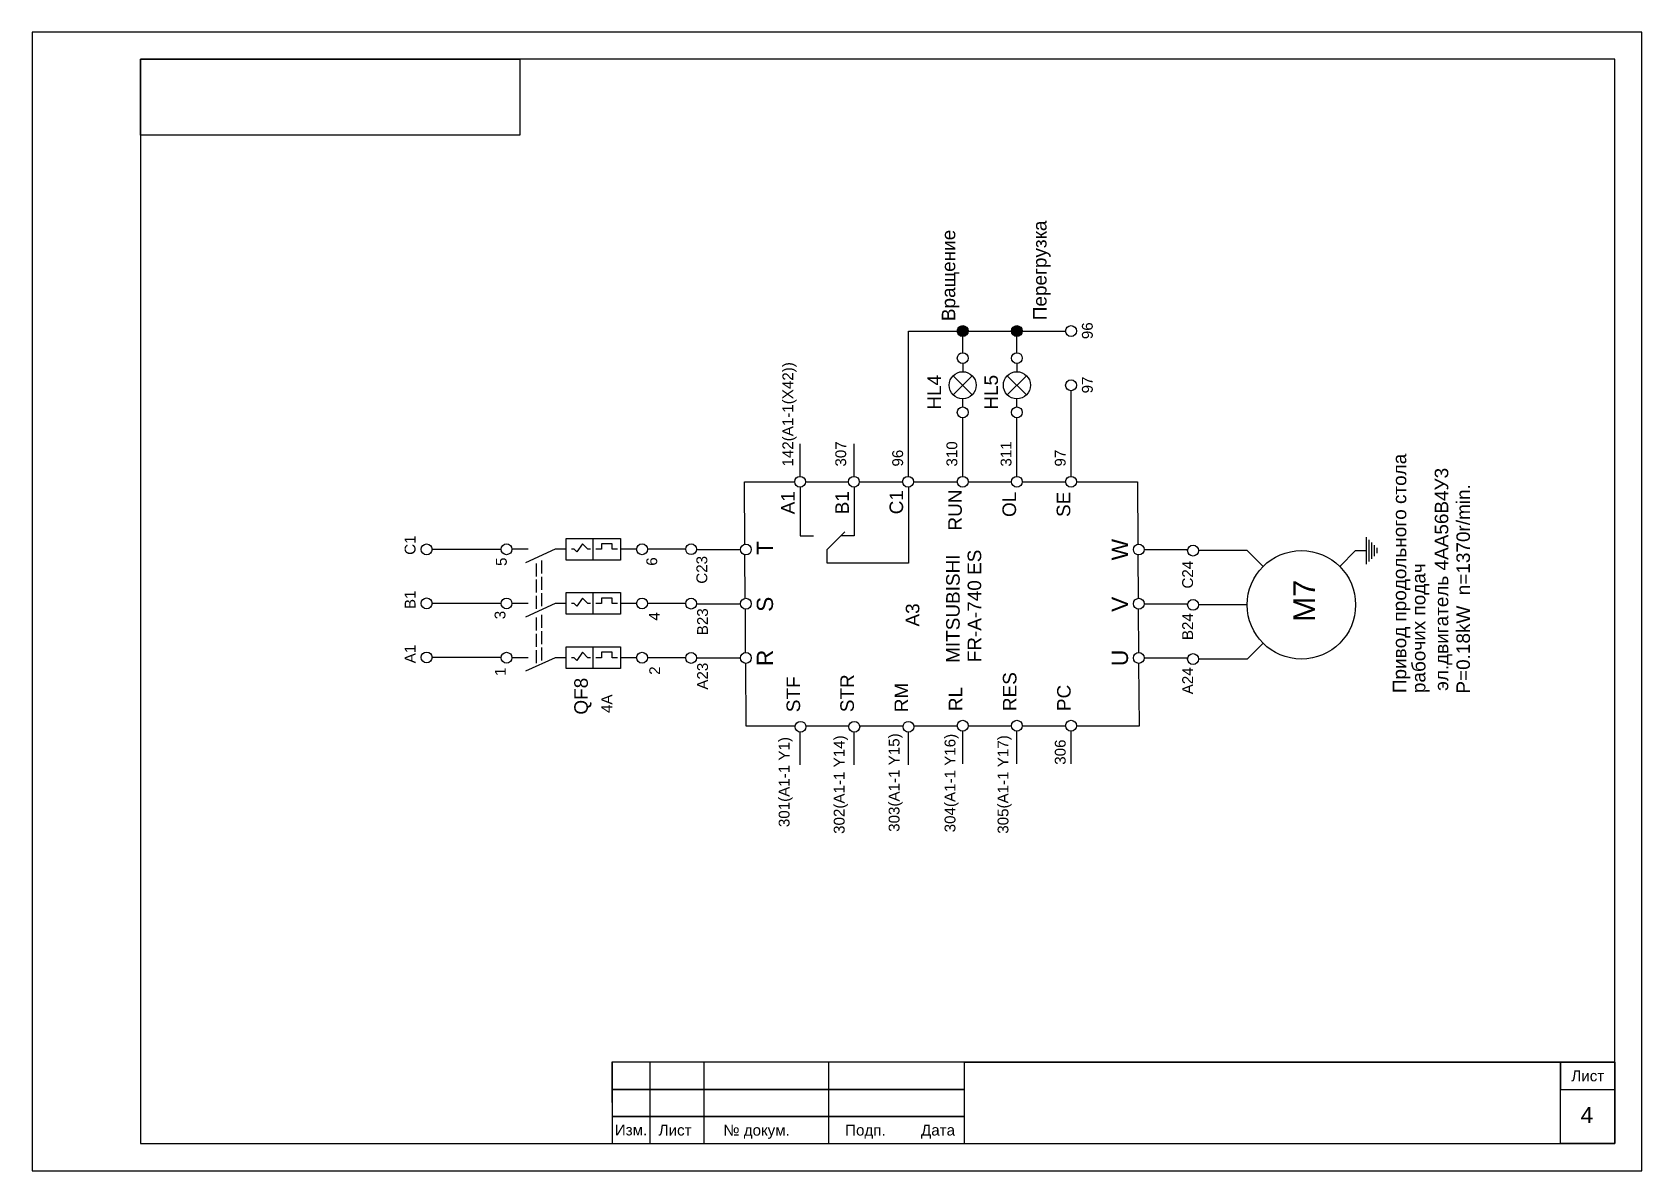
# Model space of a CAD drawing. Header units: millimetres. Extents: x 2144 to 8705, y -937 to 1906.
# Drawn here: x 6657 to 6954, y 719.3 to 929.3 of the extents above; entities that cross this region are included whole.
import ezdxf

# ---------------------------------------------------------------- set-up
doc = ezdxf.new("R2010")
doc.units = ezdxf.units.MM
doc.linetypes.add('ACAD_ISO02W100', pattern=[15, 12, -3])
for name, color, linetype, lineweight in [('Маркировка', 7, 'Continuous', 25), ('Оформление', 7, 'Continuous', 30), ('Элементы', 7, 'Continuous', 30)]:
    doc.layers.add(name, color=color, linetype=linetype, lineweight=lineweight)
doc.styles.get("Standard").update_dxf_attribs({"font": 'arial.ttf'})

msp = doc.modelspace()

# ---------------------------------------------------------------- texts
at = {"layer": 'Маркировка'}
for s, height, p in [('Перегрузка', 2.5, (6844.12, 876.19)), ('Вращение', 2.5, (6827.28, 876.02)), ('96', 2, (6852.65, 872.69)), ('142(A1-1(X42))', 2, (6797.39, 849.19)), ('HL4', 2.5, (6824.65, 859.69)), ('HL5', 2.5, (6835.15, 859.69)), ('97', 2, (6852.65, 862.69)), ('307', 2, (6807.15, 849.19)), ('310', 2, (6827.65, 849.19)), ('311', 2, (6837.65, 849.19)), ('96', 2, (6817.65, 849.19)), ('97', 2, (6847.65, 849.19)), ('Привод продольного стола', 2.5, (6910.5, 807.41)), ('эл.двигатель 4AA56B4У3', 2.5, (6918.25, 807.82)), ('P=0.18kW  n=1370r/min.', 2.5, (6922.25, 807.32)), ('С1', 2, (6727.69, 832.91)), ('5', 2, (6744.53, 830.86)), ('6', 2, (6772.28, 830.9)), ('C23', 2, (6781.52, 827.58)), ('MITSUBISHI', 2.5, (6828.1, 812.99)), ('FR-A-740 ES', 2.5, (6832.06, 813.1)), ('С24', 2, (6871.15, 826.69)), ('рабочих подач', 2.5, (6914.03, 807.41)), ('В1', 2, (6727.69, 822.91)), ('M7', 4, (6893.68, 820.53)), ('B23', 2, (6781.65, 818.08)), ('A3', 2.5, (6820.65, 819.69)), ('3', 2, (6744.28, 821.03)), ('4', 2, (6772.74, 820.78)), ('В24', 2, (6871.15, 817.19)), ('А1', 2, (6727.69, 812.91)), ('1', 2, (6744.34, 810.57)), ('2', 2, (6772.82, 810.78)), ('A23', 2, (6781.65, 808.04)), ('А24', 2, (6871.15, 807.19)), ('QF8', 2.5, (6759.48, 803.44)), ('4A', 2, (6763.98, 803.74)), ('301(A1-1 Y1)', 2, (6796.7, 782.69)), ('302(A1-1 Y14)', 2, (6806.86, 781.44)), ('303(A1-1 Y15)', 2, (6816.99, 781.82)), ('304(A1-1 Y16)', 2, (6827.31, 781.73)), ('305(A1-1 Y17)', 2, (6837.09, 781.47)), ('306', 2, (6847.65, 794.19))]:
    msp.add_text(s, height=height, rotation=90, dxfattribs=at).set_placement(p)
at = {"layer": 'Оформление'}
for s, height, p in [('Лист', 2, (6940.96, 735.81)), ('4', 3, (6942.66, 728.1)), ('Изм.', 2, (6764.46, 725.83)), ('Лист', 2, (6772.55, 725.81)), ('№ докум.', 2, (6784.48, 725.8)), ('Подп.', 2, (6806.96, 725.81)), ('Дата', 2, (6820.96, 725.81))]:
    msp.add_text(s, height=height, dxfattribs=at).set_placement(p)
at = {"layer": 'Элементы'}
for s, height, p in [('A1', 2.5, (6797.65, 840.39)), ('B1', 2.5, (6807.65, 840.39)), ('C1', 2.5, (6817.65, 840.39)), ('RUN', 2.5, (6828.49, 837.39)), ('OL', 2.5, (6838.49, 839.89)), ('SE', 2.5, (6848.49, 839.89)), ('T', 3, (6793.65, 832.89)), ('W', 3, (6859.15, 831.89)), ('S', 3, (6793.65, 822.39)), ('V', 3, (6859.15, 822.39)), ('R', 3, (6793.65, 812.39)), ('U', 3, (6859.15, 812.39)), ('RES', 2.5, (6838.57, 804.09)), ('STF', 2.5, (6798.65, 803.89)), ('STR', 2.5, (6808.57, 803.89)), ('RM', 2.5, (6818.57, 803.89)), ('RL', 2.5, (6828.57, 804.09)), ('PC', 2.5, (6848.57, 804.09))]:
    msp.add_text(s, height=height, rotation=90, dxfattribs=at).set_placement(p)

# ---------------------------------------------------------------- hatches: boundary and pattern name
at = {"layer": 'Элементы'}
h = msp.add_hatch(color=256, dxfattribs=at)
h.dxf.hatch_style = 1
h.paths.add_polyline_path([(6828.65, 875.19, 1), (6828.65, 873.19, 1)])
h = msp.add_hatch(color=256, dxfattribs=at)
h.dxf.hatch_style = 1
h.paths.add_polyline_path([(6838.65, 875.19, 1), (6838.65, 873.19, 1)])

# ---------------------------------------------------------------- linework, layer by layer
at = {"layer": 'Оформление'}
for p, q in [((6948.96, 924.31), (6676.96, 924.31)), ((6676.96, 924.31), (6676.96, 724.31)), ((6948.96, 724.31), (6948.96, 924.31)), ((6676.96, 724.31), (6948.96, 724.31)), ((6763.96, 724.31), (6948.96, 724.31)), ((6763.96, 724.31), (6948.96, 724.31)), ((6763.96, 724.31), (6948.96, 724.31))]:
    msp.add_line(p, q, dxfattribs=at)
at = {"layer": 'Оформление', "lineweight": 35}
msp.add_line((6828.96, 739.31), (6948.96, 739.31), dxfattribs=at)
at = {"layer": 'Оформление'}
for points in [[(6953.96, 929.31), (6656.96, 929.31), (6656.96, 719.31), (6953.96, 719.31)], [(6763.96, 724.31), (6780.96, 724.31), (6780.93, 739.31), (6763.93, 739.31)], [(6763.96, 734.31), (6828.96, 734.31), (6828.96, 739.31), (6763.96, 739.31)], [(6763.96, 724.31), (6770.96, 724.31), (6770.96, 739.31), (6763.96, 739.31)], [(6763.96, 724.31), (6803.96, 724.31), (6803.96, 739.31), (6763.96, 739.31)], [(6948.96, 724.31), (6938.96, 724.31), (6938.96, 739.31), (6948.96, 739.31)], [(6948.96, 739.31), (6938.96, 739.31), (6938.96, 734.31), (6948.96, 734.31)], [(6763.96, 729.31), (6828.96, 729.31), (6828.96, 734.31), (6763.96, 734.31)], [(6763.96, 724.31), (6828.96, 724.31), (6828.96, 729.31), (6763.96, 729.31)]]:
    msp.add_lwpolyline(points, close=True, dxfattribs=at)
at = {"layer": 'Элементы'}
for p, q in [((6818.63, 853.39), (6818.63, 874.19)), ((6818.63, 874.19), (6828.65, 874.19)), ((6828.65, 870.19), (6828.65, 874.19)), ((6828.65, 874.19), (6847.65, 874.19)), ((6838.65, 870.19), (6838.65, 874.19)), ((6828.65, 868.19), (6828.65, 866.69)), ((6838.65, 868.19), (6838.65, 866.69)), ((6830.42, 862.42), (6826.88, 865.95)), ((6826.88, 862.42), (6830.42, 865.95)), ((6840.42, 862.42), (6836.88, 865.95)), ((6836.88, 862.42), (6840.42, 865.95)), ((6828.65, 860.19), (6828.65, 861.69)), ((6838.65, 860.19), (6838.65, 861.69)), ((6848.65, 847.39), (6848.65, 863.19)), ((6828.65, 847.39), (6828.65, 858.19)), ((6838.65, 847.39), (6838.65, 858.19)), ((6798.65, 847.39), (6798.65, 853.39)), ((6808.63, 847.39), (6808.63, 853.39)), ((6818.63, 847.39), (6818.63, 853.39)), ((6798.65, 845.39), (6798.65, 836.39)), ((6808.65, 845.39), (6808.65, 836.39)), ((6818.65, 845.39), (6818.65, 831.39)), ((6758.48, 834.94), (6757.48, 833.44)), ((6759.48, 833.94), (6758.48, 834.94)), ((6760.48, 831.94), (6760.48, 835.94)), ((6763.98, 834.94), (6761.98, 834.94)), ((6761.98, 834.94), (6761.98, 833.94)), ((6763.98, 833.94), (6763.98, 834.94)), ((6798.65, 836.39), (6801.15, 836.39)), ((6803.65, 833.89), (6806.9, 837.14)), ((6808.65, 836.39), (6806.15, 836.39)), ((6903.15, 831.19), (6903.15, 836.19)), ((6903.65, 831.69), (6903.65, 835.69)), ((6904.15, 832.19), (6904.15, 835.19)), ((6904.65, 832.69), (6904.65, 834.69)), ((6743.48, 833.9), (6730.73, 833.92)), ((6748.48, 833.94), (6745.48, 833.94)), ((6753.48, 833.94), (6747.98, 831.44)), ((6755.48, 833.94), (6753.48, 833.94)), ((6756.98, 833.94), (6756.48, 833.94)), ((6757.48, 833.44), (6756.98, 833.94)), ((6759.98, 833.94), (6759.48, 833.94)), ((6761.98, 833.94), (6760.98, 833.94)), ((6764.98, 833.94), (6763.98, 833.94)), ((6768.48, 833.94), (6765.48, 833.94)), ((6777.54, 833.95), (6770.48, 833.95)), ((6779.65, 833.89), (6787.65, 833.89)), ((6803.65, 831.39), (6803.65, 833.89)), ((6862.15, 833.89), (6870.15, 833.89)), ((6881.15, 833.69), (6872.15, 833.69)), ((6884.08, 830.76), (6881.15, 833.69)), ((6898.22, 830.76), (6901.15, 833.69)), ((6901.15, 833.69), (6903.15, 833.69)), ((6905.15, 833.19), (6905.15, 834.19)), ((6818.65, 831.39), (6803.65, 831.39)), ((6760.48, 821.94), (6760.48, 825.94)), ((6743.48, 823.94), (6730.73, 823.96)), ((6748.48, 823.94), (6745.48, 823.94)), ((6753.48, 823.94), (6747.98, 821.44)), ((6755.48, 823.94), (6753.48, 823.94)), ((6756.98, 823.94), (6756.48, 823.94)), ((6757.48, 823.44), (6756.98, 823.94)), ((6758.48, 824.94), (6757.48, 823.44)), ((6759.48, 823.94), (6758.48, 824.94)), ((6759.98, 823.94), (6759.48, 823.94)), ((6761.98, 823.94), (6760.98, 823.94)), ((6763.98, 824.94), (6761.98, 824.94)), ((6761.98, 824.94), (6761.98, 823.94)), ((6763.98, 823.94), (6763.98, 824.94)), ((6764.98, 823.94), (6763.98, 823.94)), ((6768.48, 823.94), (6765.48, 823.94)), ((6777.54, 823.91), (6770.48, 823.91)), ((6779.65, 823.89), (6787.65, 823.89)), ((6862.15, 823.89), (6870.15, 823.89)), ((6881.15, 823.69), (6872.15, 823.69)), ((6743.48, 813.97), (6730.73, 813.99)), ((6748.48, 813.94), (6745.48, 813.94)), ((6753.48, 813.94), (6747.98, 811.44)), ((6755.48, 813.94), (6753.48, 813.94)), ((6756.98, 813.94), (6756.48, 813.94)), ((6757.48, 813.44), (6756.98, 813.94)), ((6758.48, 814.94), (6757.48, 813.44)), ((6759.48, 813.94), (6758.48, 814.94)), ((6759.98, 813.94), (6759.48, 813.94)), ((6760.48, 811.94), (6760.48, 815.94)), ((6761.98, 813.94), (6760.98, 813.94)), ((6763.98, 814.94), (6761.98, 814.94)), ((6761.98, 814.94), (6761.98, 813.94)), ((6763.98, 813.94), (6763.98, 814.94)), ((6764.98, 813.94), (6763.98, 813.94)), ((6768.48, 813.94), (6765.48, 813.94)), ((6777.54, 813.9), (6770.48, 813.9)), ((6779.65, 813.89), (6787.65, 813.89)), ((6862.15, 813.89), (6870.15, 813.89)), ((6884.08, 816.62), (6881.15, 813.69)), ((6881.15, 813.69), (6872.15, 813.69)), ((6798.65, 794.19), (6798.65, 800.19)), ((6808.65, 794.18), (6808.65, 800.19)), ((6818.65, 794.18), (6818.65, 800.19)), ((6828.65, 794.38), (6828.65, 800.39)), ((6838.65, 794.38), (6838.65, 800.39)), ((6848.65, 794.38), (6848.65, 800.39))]:
    msp.add_line(p, q, dxfattribs=at)
at = {"layer": 'Элементы', "linetype": 'ACAD_ISO02W100', "lineweight": 25, "ltscale": 0.2}
for p, q in [((6750.98, 823.44), (6750.98, 831.94)), ((6749.98, 822.94), (6749.98, 831.44)), ((6749.98, 812.94), (6749.98, 821.44)), ((6750.98, 813.44), (6750.98, 821.94))]:
    msp.add_line(p, q, dxfattribs=at)
at = {"layer": 'Элементы'}
for points in [[(6746.96, 924.31), (6746.96, 910.31), (6676.96, 910.31), (6676.96, 924.31)], [(6765.48, 831.94), (6755.48, 831.94), (6755.48, 835.94), (6765.48, 835.94)], [(6765.48, 821.94), (6755.48, 821.94), (6755.48, 825.94), (6765.48, 825.94)], [(6765.48, 811.94), (6755.48, 811.94), (6755.48, 815.94), (6765.48, 815.94)]]:
    msp.add_lwpolyline(points, close=True, dxfattribs=at)
for points in [[(6788.46, 834.87), (6788.38, 846.39), (6797.65, 846.39)], [(6799.65, 846.39), (6807.57, 846.39)], [(6809.57, 846.39), (6817.57, 846.39)], [(6819.57, 846.39), (6827.65, 846.39)], [(6829.65, 846.39), (6837.65, 846.39)], [(6839.65, 846.39), (6847.65, 846.39)], [(6849.65, 846.39), (6860.88, 846.39), (6860.96, 834.87)], [(6788.53, 824.88), (6788.48, 832.9)], [(6860.98, 832.9), (6861.03, 824.88)], [(6788.6, 814.89), (6788.55, 822.89)], [(6861.05, 822.89), (6861.1, 814.89)], [(6797.74, 801.34), (6788.69, 801.34), (6788.61, 812.89)], [(6861.11, 812.89), (6861.19, 801.34), (6849.65, 801.34)], [(6807.66, 801.34), (6799.72, 801.34)], [(6817.66, 801.34), (6809.64, 801.34)], [(6827.65, 801.34), (6819.64, 801.34)], [(6837.65, 801.34), (6829.65, 801.34)], [(6847.65, 801.34), (6839.65, 801.34)]]:
    msp.add_lwpolyline(points, dxfattribs=at)
for centre, radius in [((6828.65, 874.19), 1), ((6838.65, 874.19), 1), ((6848.65, 874.19), 1), ((6828.65, 869.19), 1), ((6838.65, 869.19), 1), ((6828.65, 864.19), 2.5), ((6838.65, 864.19), 2.5), ((6848.65, 864.19), 1), ((6828.65, 859.19), 1), ((6838.65, 859.19), 1), ((6798.65, 846.39), 1), ((6808.57, 846.39), 1), ((6818.57, 846.39), 1), ((6828.65, 846.39), 1), ((6838.65, 846.39), 1), ((6848.65, 846.39), 1), ((6729.73, 833.92), 1), ((6744.48, 833.94), 1), ((6769.48, 833.94), 1), ((6778.54, 833.95), 1), ((6788.65, 833.89), 1), ((6861.15, 833.89), 1), ((6871.15, 833.69), 1), ((6891.15, 823.69), 10), ((6729.73, 823.96), 1), ((6744.48, 823.94), 1), ((6769.48, 823.94), 1), ((6778.54, 823.91), 1), ((6788.65, 823.89), 1), ((6861.15, 823.89), 1), ((6871.15, 823.69), 1), ((6729.73, 813.99), 1), ((6744.48, 813.94), 1), ((6769.48, 813.94), 1), ((6778.54, 813.9), 1), ((6788.65, 813.89), 1), ((6861.15, 813.89), 1), ((6871.15, 813.69), 1), ((6798.73, 801.19), 1), ((6808.65, 801.19), 1), ((6818.65, 801.19), 1), ((6828.65, 801.39), 1), ((6838.65, 801.39), 1), ((6848.65, 801.39), 1)]:
    msp.add_circle(centre, radius, dxfattribs=at)

msp.set_redraw_order([(e.dxf.handle, doc.entitydb.next_handle()) for e in msp.query("TEXT MTEXT ATTDEF DIMENSION ARC_DIMENSION")])  # texts and dimensions are drawn at this point

doc.saveas('drawing.dxf')
